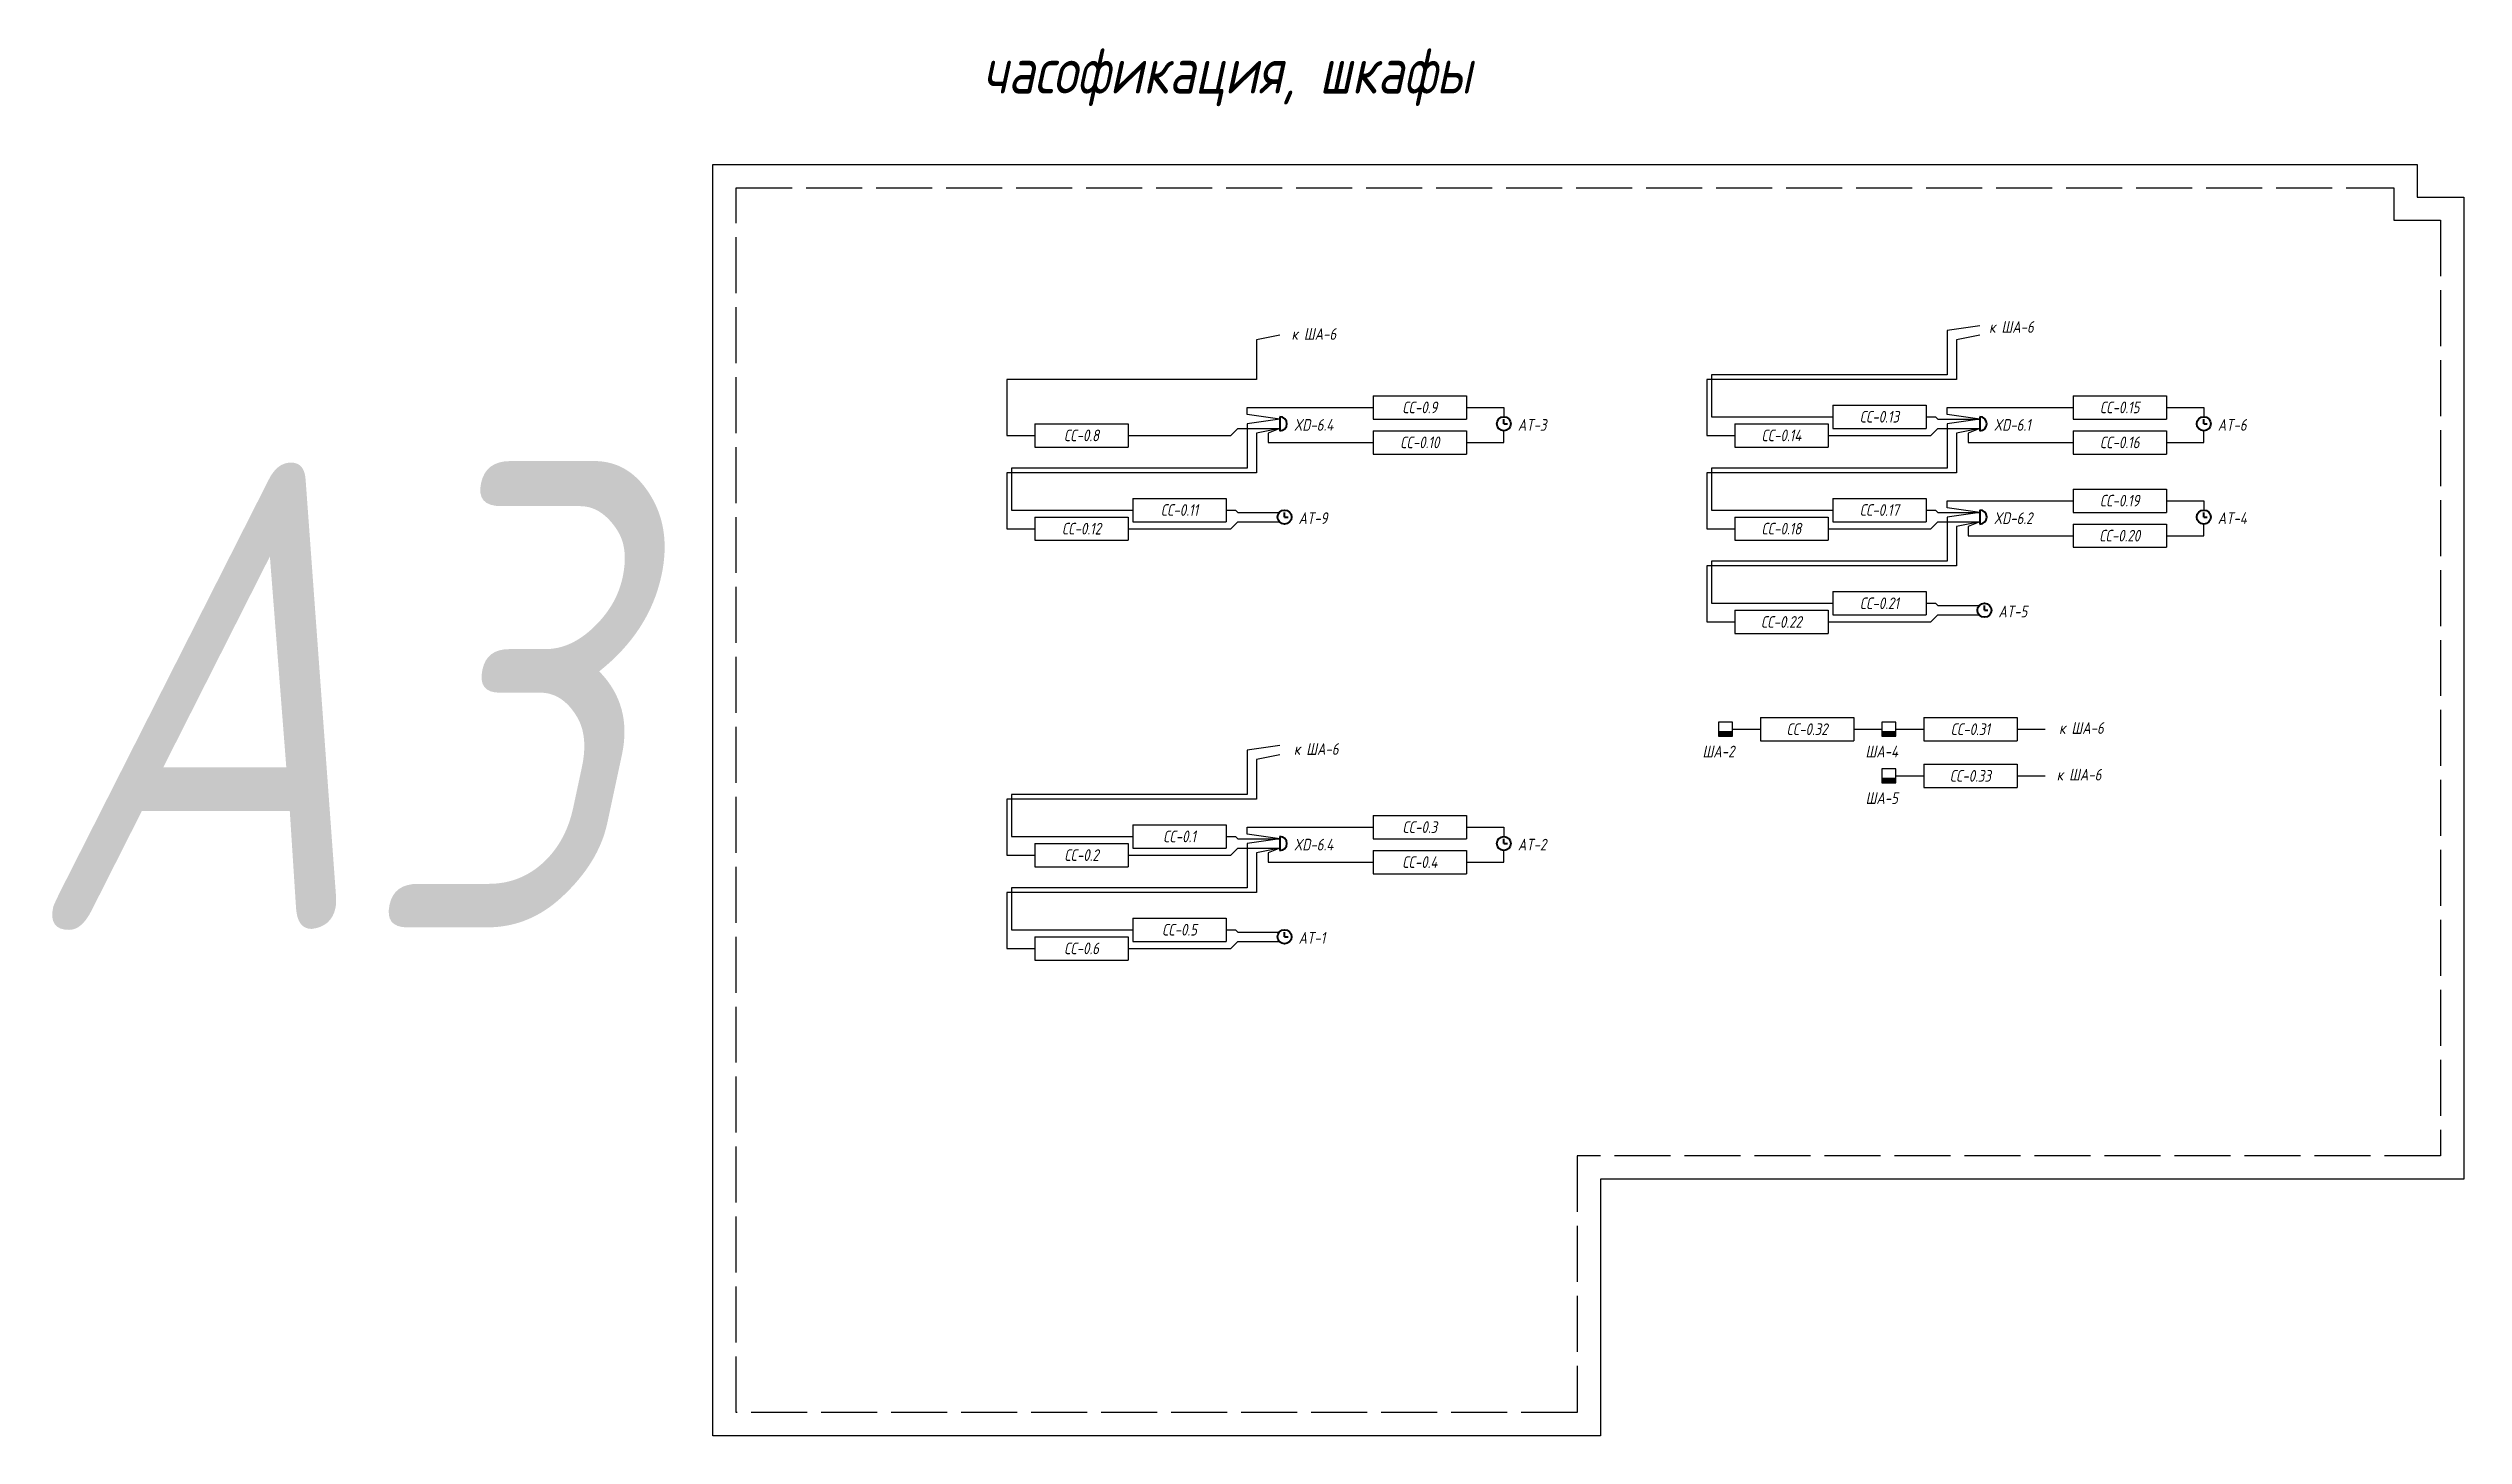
# Model space of a CAD drawing. Header units: millimetres. Extents: x -1048 to 3005, y -1068 to 487.
# Drawn here: x 701 to 1219, y -392 to -95 of the extents above; entities that cross this region are included whole.
import ezdxf
from ezdxf.enums import TextEntityAlignment as Align

# ---------------------------------------------------------------- set-up
doc = ezdxf.new("R2010")
doc.units = ezdxf.units.MM
doc.linetypes.add('ACAD_ISO02W100', pattern=[15, 12, -3])
doc.layers.add('noprint', color=2, linetype='Continuous', plot=False)
doc.styles.get("Standard").update_dxf_attribs({"font": 'arial.ttf'})
doc.styles.add('ГОСТ-ISOCPEUR', font='isocpeui.ttf', dxfattribs={"width": 0.8})
doc.linetypes.add('12V', pattern='A,12.7,-5.08,["12V",Standard,S=2.54,R=0,X=-2.54,Y=-1.27],-5.08', length=22.86)
doc.linetypes.add('RS_LINE', pattern='A,0.2,-0.05,["RS",Standard,S=0.1,R=0,X=0,Y=-0.05],-0.2,0.1', length=0.55)

msp = doc.modelspace()

# ---------------------------------------------------------------- texts
at = {"style": 'ГОСТ-ISOCPEUR', "width": 0.8}
for s, p in [('к ША-6', (967.5, -157.5)), ('к ША-6', (1117, -156)), ('XD-6.4', (968, -177)), ('AT-3', (1016, -177)), ('XD-6.1', (1118, -177)), ('AT-6', (1166, -177)), ('AT-9', (969, -197)), ('XD-6.2', (1118, -197)), ('AT-4', (1166, -197)), ('AT-5', (1119, -217)), ('к ША-6', (1132, -242)), ('к ША-6', (968, -246.5)), ('к ША-6', (1131.5, -252)), ('XD-6.4', (968, -267)), ('AT-2', (1016, -267)), ('AT-1', (969, -287))]:
    msp.add_text(s, height=2.5, dxfattribs=at).set_placement(p)
for s, p in [('ША-2', (1059, -247.03)), ('ША-4', (1094, -247.03)), ('ША-5', (1094, -257.03))]:
    msp.add_text(s, height=2.5, dxfattribs=at).set_placement(p, align=Align.CENTER)
at = {"layer": 'noprint', "style": 'ГОСТ-ISOCPEUR', "width": 0.8}
msp.add_text('часофикация, шкафы', height=10, dxfattribs=at).set_placement((1006.17, -104.7), align=Align.RIGHT)
msp.add_text('А3', height=100, dxfattribs=at).set_placement((695.36, -283.83))

# ---------------------------------------------------------------- blocks, each defined once
blk = doc.blocks.new('часы')
at = {"color": 0, "lineweight": -2}
for q in [(9893.5, 982.52), (9894.25, 981.52)]:
    blk.add_line((9893.5, 981.52), q, dxfattribs=at)
blk.add_circle((9893.5, 981.52), 1.5, dxfattribs=at)
blk = doc.blocks.new('коробка коммутационная')
at = {"color": 0, "lineweight": -2}
blk.add_line((0, 3), (0, 0), dxfattribs=at)
blk.add_arc((0, 1.5), 1.5, 270, 90, dxfattribs=at)
blk = doc.blocks.new('*T180')
at = {"color": 0, "lineweight": -2}
for p, q in [((0, 0), (20, 0)), ((0, 0), (0, -5)), ((20, 0), (20, -5)), ((0, -5), (20, -5))]:
    blk.add_line(p, q, dxfattribs=at)
at = {"color": 0, "insert": (10, -2.5), "char_height": 2.5, "width": 19, "attachment_point": 5, "style": 'ГОСТ-ISOCPEUR'}
blk.add_mtext('{СС-0.1}', dxfattribs=at)
blk = doc.blocks.new('*T181')
at = {"color": 0, "lineweight": -2}
for p, q in [((0, 0), (20, 0)), ((0, 0), (0, -5)), ((20, 0), (20, -5)), ((0, -5), (20, -5))]:
    blk.add_line(p, q, dxfattribs=at)
at = {"color": 0, "insert": (10, -2.5), "char_height": 2.5, "width": 19, "attachment_point": 5, "style": 'ГОСТ-ISOCPEUR'}
blk.add_mtext('{СС-0.2}', dxfattribs=at)
blk = doc.blocks.new('*T182')
at = {"color": 0, "lineweight": -2}
for p, q in [((0, 0), (20, 0)), ((0, 0), (0, -5)), ((20, 0), (20, -5)), ((0, -5), (20, -5))]:
    blk.add_line(p, q, dxfattribs=at)
at = {"color": 0, "insert": (10, -2.5), "char_height": 2.5, "width": 19, "attachment_point": 5, "style": 'ГОСТ-ISOCPEUR'}
blk.add_mtext('{СС-0.5}', dxfattribs=at)
blk = doc.blocks.new('*T183')
at = {"color": 0, "lineweight": -2}
for p, q in [((0, 0), (20, 0)), ((0, 0), (0, -5)), ((20, 0), (20, -5)), ((0, -5), (20, -5))]:
    blk.add_line(p, q, dxfattribs=at)
at = {"color": 0, "insert": (10, -2.5), "char_height": 2.5, "width": 19, "attachment_point": 5, "style": 'ГОСТ-ISOCPEUR'}
blk.add_mtext('{СС-0.6}', dxfattribs=at)
blk = doc.blocks.new('*T184')
at = {"color": 0, "lineweight": -2}
for p, q in [((0, 0), (20, 0)), ((0, 0), (0, -5)), ((20, 0), (20, -5)), ((0, -5), (20, -5))]:
    blk.add_line(p, q, dxfattribs=at)
at = {"color": 0, "insert": (10, -2.5), "char_height": 2.5, "width": 19, "attachment_point": 5, "style": 'ГОСТ-ISOCPEUR'}
blk.add_mtext('{СС-0.8}', dxfattribs=at)
blk = doc.blocks.new('*T185')
at = {"color": 0, "lineweight": -2}
for p, q in [((0, 0), (20, 0)), ((0, 0), (0, -5)), ((20, 0), (20, -5)), ((0, -5), (20, -5))]:
    blk.add_line(p, q, dxfattribs=at)
at = {"color": 0, "insert": (10, -2.5), "char_height": 2.5, "width": 19, "attachment_point": 5, "style": 'ГОСТ-ISOCPEUR'}
blk.add_mtext('{СС-0.11}', dxfattribs=at)
blk = doc.blocks.new('*T186')
at = {"color": 0, "lineweight": -2}
for p, q in [((0, 0), (20, 0)), ((0, 0), (0, -5)), ((20, 0), (20, -5)), ((0, -5), (20, -5))]:
    blk.add_line(p, q, dxfattribs=at)
at = {"color": 0, "insert": (10, -2.5), "char_height": 2.5, "width": 19, "attachment_point": 5, "style": 'ГОСТ-ISOCPEUR'}
blk.add_mtext('{СС-0.12}', dxfattribs=at)
blk = doc.blocks.new('*T187')
at = {"color": 0, "lineweight": -2}
for p, q in [((0, 0), (20, 0)), ((0, 0), (0, -5)), ((20, 0), (20, -5)), ((0, -5), (20, -5))]:
    blk.add_line(p, q, dxfattribs=at)
at = {"color": 0, "insert": (10, -2.5), "char_height": 2.5, "width": 19, "attachment_point": 5, "style": 'ГОСТ-ISOCPEUR'}
blk.add_mtext('{СС-0.13}', dxfattribs=at)
blk = doc.blocks.new('*T188')
at = {"color": 0, "lineweight": -2}
for p, q in [((0, 0), (20, 0)), ((0, 0), (0, -5)), ((20, 0), (20, -5)), ((0, -5), (20, -5))]:
    blk.add_line(p, q, dxfattribs=at)
at = {"color": 0, "insert": (10, -2.5), "char_height": 2.5, "width": 19, "attachment_point": 5, "style": 'ГОСТ-ISOCPEUR'}
blk.add_mtext('{СС-0.14}', dxfattribs=at)
blk = doc.blocks.new('*T189')
at = {"color": 0, "lineweight": -2}
for p, q in [((0, 0), (20, 0)), ((0, 0), (0, -5)), ((20, 0), (20, -5)), ((0, -5), (20, -5))]:
    blk.add_line(p, q, dxfattribs=at)
at = {"color": 0, "insert": (10, -2.5), "char_height": 2.5, "width": 19, "attachment_point": 5, "style": 'ГОСТ-ISOCPEUR'}
blk.add_mtext('{СС-0.18}', dxfattribs=at)
blk = doc.blocks.new('*T190')
at = {"color": 0, "lineweight": -2}
for p, q in [((0, 0), (20, 0)), ((0, 0), (0, -5)), ((20, 0), (20, -5)), ((0, -5), (20, -5))]:
    blk.add_line(p, q, dxfattribs=at)
at = {"color": 0, "insert": (10, -2.5), "char_height": 2.5, "width": 19, "attachment_point": 5, "style": 'ГОСТ-ISOCPEUR'}
blk.add_mtext('{СС-0.17}', dxfattribs=at)
blk = doc.blocks.new('*T191')
at = {"color": 0, "lineweight": -2}
for p, q in [((0, 0), (20, 0)), ((0, 0), (0, -5)), ((20, 0), (20, -5)), ((0, -5), (20, -5))]:
    blk.add_line(p, q, dxfattribs=at)
at = {"color": 0, "insert": (10, -2.5), "char_height": 2.5, "width": 19, "attachment_point": 5, "style": 'ГОСТ-ISOCPEUR'}
blk.add_mtext('{СС-0.21}', dxfattribs=at)
blk = doc.blocks.new('*T192')
at = {"color": 0, "lineweight": -2}
for p, q in [((0, 0), (20, 0)), ((0, 0), (0, -5)), ((20, 0), (20, -5)), ((0, -5), (20, -5))]:
    blk.add_line(p, q, dxfattribs=at)
at = {"color": 0, "insert": (10, -2.5), "char_height": 2.5, "width": 19, "attachment_point": 5, "style": 'ГОСТ-ISOCPEUR'}
blk.add_mtext('{СС-0.22}', dxfattribs=at)
blk = doc.blocks.new('шкаф')
blk.add_hatch(color=256).paths.add_polyline_path([(3, 0), (3, 1), (0, 1), (0, 0)])
blk.add_line((0, 1), (3, 1))
blk.add_lwpolyline([(0, 0), (3, 0), (3, 3), (0, 3)], close=True)
blk = doc.blocks.new('*T225')
at = {"color": 0, "lineweight": -2}
for p, q in [((0, 0), (20, 0)), ((0, 0), (0, -5)), ((20, 0), (20, -5)), ((0, -5), (20, -5))]:
    blk.add_line(p, q, dxfattribs=at)
at = {"color": 0, "insert": (10, -2.5), "char_height": 2.5, "width": 19, "attachment_point": 5, "style": 'ГОСТ-ISOCPEUR'}
blk.add_mtext('{СС-0.31}', dxfattribs=at)
blk = doc.blocks.new('*T226')
at = {"color": 0, "lineweight": -2}
for p, q in [((0, 0), (20, 0)), ((0, 0), (0, -5)), ((20, 0), (20, -5)), ((0, -5), (20, -5))]:
    blk.add_line(p, q, dxfattribs=at)
at = {"color": 0, "insert": (10, -2.5), "char_height": 2.5, "width": 19, "attachment_point": 5, "style": 'ГОСТ-ISOCPEUR'}
blk.add_mtext('{СС-0.32}', dxfattribs=at)
blk = doc.blocks.new('*T227')
at = {"color": 0, "lineweight": -2}
for p, q in [((0, 0), (20, 0)), ((0, 0), (0, -5)), ((20, 0), (20, -5)), ((0, -5), (20, -5))]:
    blk.add_line(p, q, dxfattribs=at)
at = {"color": 0, "insert": (10, -2.5), "char_height": 2.5, "width": 19, "attachment_point": 5, "style": 'ГОСТ-ISOCPEUR'}
blk.add_mtext('{СС-0.33}', dxfattribs=at)
blk = doc.blocks.new('*T228')
at = {"color": 0, "lineweight": -2}
for p, q in [((0, 0), (20, 0)), ((0, 0), (0, -5)), ((20, 0), (20, -5)), ((0, -5), (20, -5))]:
    blk.add_line(p, q, dxfattribs=at)
at = {"color": 0, "insert": (10, -2.5), "char_height": 2.5, "width": 19, "attachment_point": 5, "style": 'ГОСТ-ISOCPEUR'}
blk.add_mtext('{СС-0.4}', dxfattribs=at)
blk = doc.blocks.new('*T229')
at = {"color": 0, "lineweight": -2}
for p, q in [((0, 0), (20, 0)), ((0, 0), (0, -5)), ((20, 0), (20, -5)), ((0, -5), (20, -5))]:
    blk.add_line(p, q, dxfattribs=at)
at = {"color": 0, "insert": (10, -2.5), "char_height": 2.5, "width": 19, "attachment_point": 5, "style": 'ГОСТ-ISOCPEUR'}
blk.add_mtext('{СС-0.3}', dxfattribs=at)
blk = doc.blocks.new('*T230')
at = {"color": 0, "lineweight": -2}
for p, q in [((0, 0), (20, 0)), ((0, 0), (0, -5)), ((20, 0), (20, -5)), ((0, -5), (20, -5))]:
    blk.add_line(p, q, dxfattribs=at)
at = {"color": 0, "insert": (10, -2.5), "char_height": 2.5, "width": 19, "attachment_point": 5, "style": 'ГОСТ-ISOCPEUR'}
blk.add_mtext('{СС-0.10}', dxfattribs=at)
blk = doc.blocks.new('*T231')
at = {"color": 0, "lineweight": -2}
for p, q in [((0, 0), (20, 0)), ((0, 0), (0, -5)), ((20, 0), (20, -5)), ((0, -5), (20, -5))]:
    blk.add_line(p, q, dxfattribs=at)
at = {"color": 0, "insert": (10, -2.5), "char_height": 2.5, "width": 19, "attachment_point": 5, "style": 'ГОСТ-ISOCPEUR'}
blk.add_mtext('{СС-0.9}', dxfattribs=at)
blk = doc.blocks.new('*T232')
at = {"color": 0, "lineweight": -2}
for p, q in [((0, 0), (20, 0)), ((0, 0), (0, -5)), ((20, 0), (20, -5)), ((0, -5), (20, -5))]:
    blk.add_line(p, q, dxfattribs=at)
at = {"color": 0, "insert": (10, -2.5), "char_height": 2.5, "width": 19, "attachment_point": 5, "style": 'ГОСТ-ISOCPEUR'}
blk.add_mtext('{СС-0.16}', dxfattribs=at)
blk = doc.blocks.new('*T233')
at = {"color": 0, "lineweight": -2}
for p, q in [((0, 0), (20, 0)), ((0, 0), (0, -5)), ((20, 0), (20, -5)), ((0, -5), (20, -5))]:
    blk.add_line(p, q, dxfattribs=at)
at = {"color": 0, "insert": (10, -2.5), "char_height": 2.5, "width": 19, "attachment_point": 5, "style": 'ГОСТ-ISOCPEUR'}
blk.add_mtext('{СС-0.15}', dxfattribs=at)
blk = doc.blocks.new('*T234')
at = {"color": 0, "lineweight": -2}
for p, q in [((0, 0), (20, 0)), ((0, 0), (0, -5)), ((20, 0), (20, -5)), ((0, -5), (20, -5))]:
    blk.add_line(p, q, dxfattribs=at)
at = {"color": 0, "insert": (10, -2.5), "char_height": 2.5, "width": 19, "attachment_point": 5, "style": 'ГОСТ-ISOCPEUR'}
blk.add_mtext('{СС-0.20}', dxfattribs=at)
blk = doc.blocks.new('*T235')
at = {"color": 0, "lineweight": -2}
for p, q in [((0, 0), (20, 0)), ((0, 0), (0, -5)), ((20, 0), (20, -5)), ((0, -5), (20, -5))]:
    blk.add_line(p, q, dxfattribs=at)
at = {"color": 0, "insert": (10, -2.5), "char_height": 2.5, "width": 19, "attachment_point": 5, "style": 'ГОСТ-ISOCPEUR'}
blk.add_mtext('{СС-0.19}', dxfattribs=at)

# ---------------------------------------------------------------- linework, layer by layer
at = {"linetype": 'RS_LINE', "ltscale": 5}
for p, q in [((1062, -241), (1068, -241)), ((1088, -241), (1094, -241)), ((1097, -241), (1103, -241)), ((1123, -241), (1129, -241)), ((1097, -251), (1103, -251)), ((1123, -251), (1129, -251))]:
    msp.add_line(p, q, dxfattribs=at)
at = {"linetype": '12V', "ltscale": 0.25, "flags": 128}
for points in [[(1115, -154.5), (1108, -155.5), (1108, -165), (1057.5, -165), (1057.5, -174), (1083.5, -174)], [(965, -174.5), (958, -175.5), (958, -185), (907.5, -185), (907.5, -194), (933.5, -194)], [(965, -174.5), (958, -173.5), (958, -172), (985, -172)], [(1005, -172), (1013, -172), (1013, -174)], [(1115, -174.5), (1108, -175.5), (1108, -185), (1057.5, -185), (1057.5, -194), (1083.5, -194)], [(1103.5, -174), (1105.5, -174), (1106, -174.5), (1115, -174.5)], [(1115, -174.5), (1108, -173.5), (1108, -172), (1135, -172)], [(1155, -172), (1163, -172), (1163, -174)], [(953.5, -194), (955.5, -194), (956, -194.5), (965, -194.5)], [(1115, -194.5), (1108, -195.5), (1108, -205), (1057.5, -205), (1057.5, -214), (1083.5, -214)], [(1103.5, -194), (1105.5, -194), (1106, -194.5), (1115, -194.5)], [(1115, -194.5), (1108, -193.5), (1108, -192), (1135, -192)], [(1155, -192), (1163, -192), (1163, -194)], [(1103.5, -214), (1105.5, -214), (1106, -214.5), (1115, -214.5)], [(965, -244.5), (958, -245.5), (958, -255), (907.5, -255), (907.5, -264), (933.5, -264)], [(953.5, -264), (955.5, -264), (956, -264.5), (965, -264.5)], [(965, -264.5), (958, -263.5), (958, -262), (985, -262)], [(1005, -262), (1013, -262), (1013, -264)], [(965, -264.5), (958, -265.5), (958, -275), (907.5, -275), (907.5, -284), (933.5, -284)], [(953.5, -284), (955.5, -284), (956, -284.5), (965, -284.5)]]:
    msp.add_lwpolyline(points, dxfattribs=at)
at = {"linetype": 'RS_LINE', "ltscale": 5, "flags": 128}
for points in [[(965, -156.5), (960, -157.5), (960, -166), (906.5, -166), (906.5, -178), (912.5, -178)], [(1115, -156.5), (1110, -157.5), (1110, -166), (1056.5, -166), (1056.5, -178), (1062.5, -178)], [(965, -176.5), (960, -177.5), (960, -186), (906.5, -186), (906.5, -198), (912.5, -198)], [(932.5, -178), (954.5, -178), (956, -176.5), (965, -176.5)], [(965, -176.5), (962.5, -177.5), (962.5, -179.5), (985, -179.5)], [(1005, -179.5), (1013, -179.5), (1013, -177)], [(1115, -176.5), (1110, -177.5), (1110, -186), (1056.5, -186), (1056.5, -198), (1062.5, -198)], [(1082.5, -178), (1104.5, -178), (1106, -176.5), (1115, -176.5)], [(1115, -176.5), (1112.5, -177.5), (1112.5, -179.5), (1135, -179.5)], [(1155, -179.5), (1163, -179.5), (1163, -177)], [(932.5, -198), (954.5, -198), (956, -196.5), (965, -196.5)], [(1115, -196.5), (1110, -197.5), (1110, -206), (1056.5, -206), (1056.5, -218), (1062.5, -218)], [(1082.5, -198), (1104.5, -198), (1106, -196.5), (1115, -196.5)], [(1115, -196.5), (1112.5, -197.5), (1112.5, -199.5), (1135, -199.5)], [(1155, -199.5), (1163, -199.5), (1163, -197)], [(1082.5, -218), (1104.5, -218), (1106, -216.5), (1115, -216.5)], [(965, -246.5), (960, -247.5), (960, -256), (906.5, -256), (906.5, -268), (912.5, -268)], [(965, -266.5), (960, -267.5), (960, -276), (906.5, -276), (906.5, -288), (912.5, -288)], [(932.5, -268), (954.5, -268), (956, -266.5), (965, -266.5)], [(965, -266.5), (962.5, -267.5), (962.5, -269.5), (985, -269.5)], [(1005, -269.5), (1013, -269.5), (1013, -267)], [(932.5, -288), (954.5, -288), (956, -286.5), (965, -286.5)]]:
    msp.add_lwpolyline(points, dxfattribs=at)
at = {"layer": 'noprint'}
msp.add_lwpolyline([(843.5, -119.88), (1208.71, -119.88), (1208.71, -126.88), (1218.71, -126.88), (1218.71, -337.5), (1033.71, -337.5), (1033.71, -392.5), (843.5, -392.5)], close=True, dxfattribs=at)
at = {"layer": 'noprint', "linetype": 'ACAD_ISO02W100'}
msp.add_lwpolyline([(848.5, -124.88), (1203.71, -124.88), (1203.71, -131.88), (1213.71, -131.88), (1213.71, -332.5), (1028.71, -332.5), (1028.71, -387.5), (848.5, -387.5)], close=True, dxfattribs=at)

# ---------------------------------------------------------------- block references
for name, p in [('*T231', (985, -169.5)), ('*T233', (1135, -169.5)), ('*T184', (912.5, -175.5)), ('*T188', (1062.5, -175.5)), ('*T187', (1083.5, -171.5)), ('*T230', (985, -177)), ('*T232', (1135, -177)), ('*T185', (933.5, -191.5)), ('*T190', (1083.5, -191.5)), ('*T235', (1135, -189.5)), ('*T186', (912.5, -195.5)), ('*T189', (1062.5, -195.5)), ('*T234', (1135, -197)), ('*T191', (1083.5, -211.5)), ('*T192', (1062.5, -215.5)), ('шкаф', (1059, -242.5)), ('*T226', (1068, -238.5)), ('шкаф', (1094, -242.5)), ('*T225', (1103, -238.5)), ('шкаф', (1094, -252.5)), ('*T227', (1103, -248.5)), ('*T180', (933.5, -261.5)), ('*T229', (985, -259.5)), ('*T181', (912.5, -265.5)), ('*T228', (985, -267)), ('*T182', (933.5, -281.5)), ('*T183', (912.5, -285.5))]:
    msp.add_blockref(name, p)
at = {"lineweight": 40}
for p in [(965, -177), (1115, -177), (1115, -197), (965, -267)]:
    msp.add_blockref('коробка коммутационная', p, dxfattribs=at)
at = {"color": 5, "lineweight": 40}
for p in [(-8880.5, -1157.02), (-8730.5, -1157.02), (-8927.5, -1177.02), (-8730.5, -1177.02), (-8777.5, -1197.02), (-8880.5, -1247.02), (-8927.5, -1267.02)]:
    msp.add_blockref('часы', p, dxfattribs=at)

msp.set_redraw_order([(e.dxf.handle, doc.entitydb.next_handle()) for e in msp.query("TEXT MTEXT ATTDEF DIMENSION ARC_DIMENSION")])  # texts and dimensions are drawn at this point

doc.saveas('drawing.dxf')
